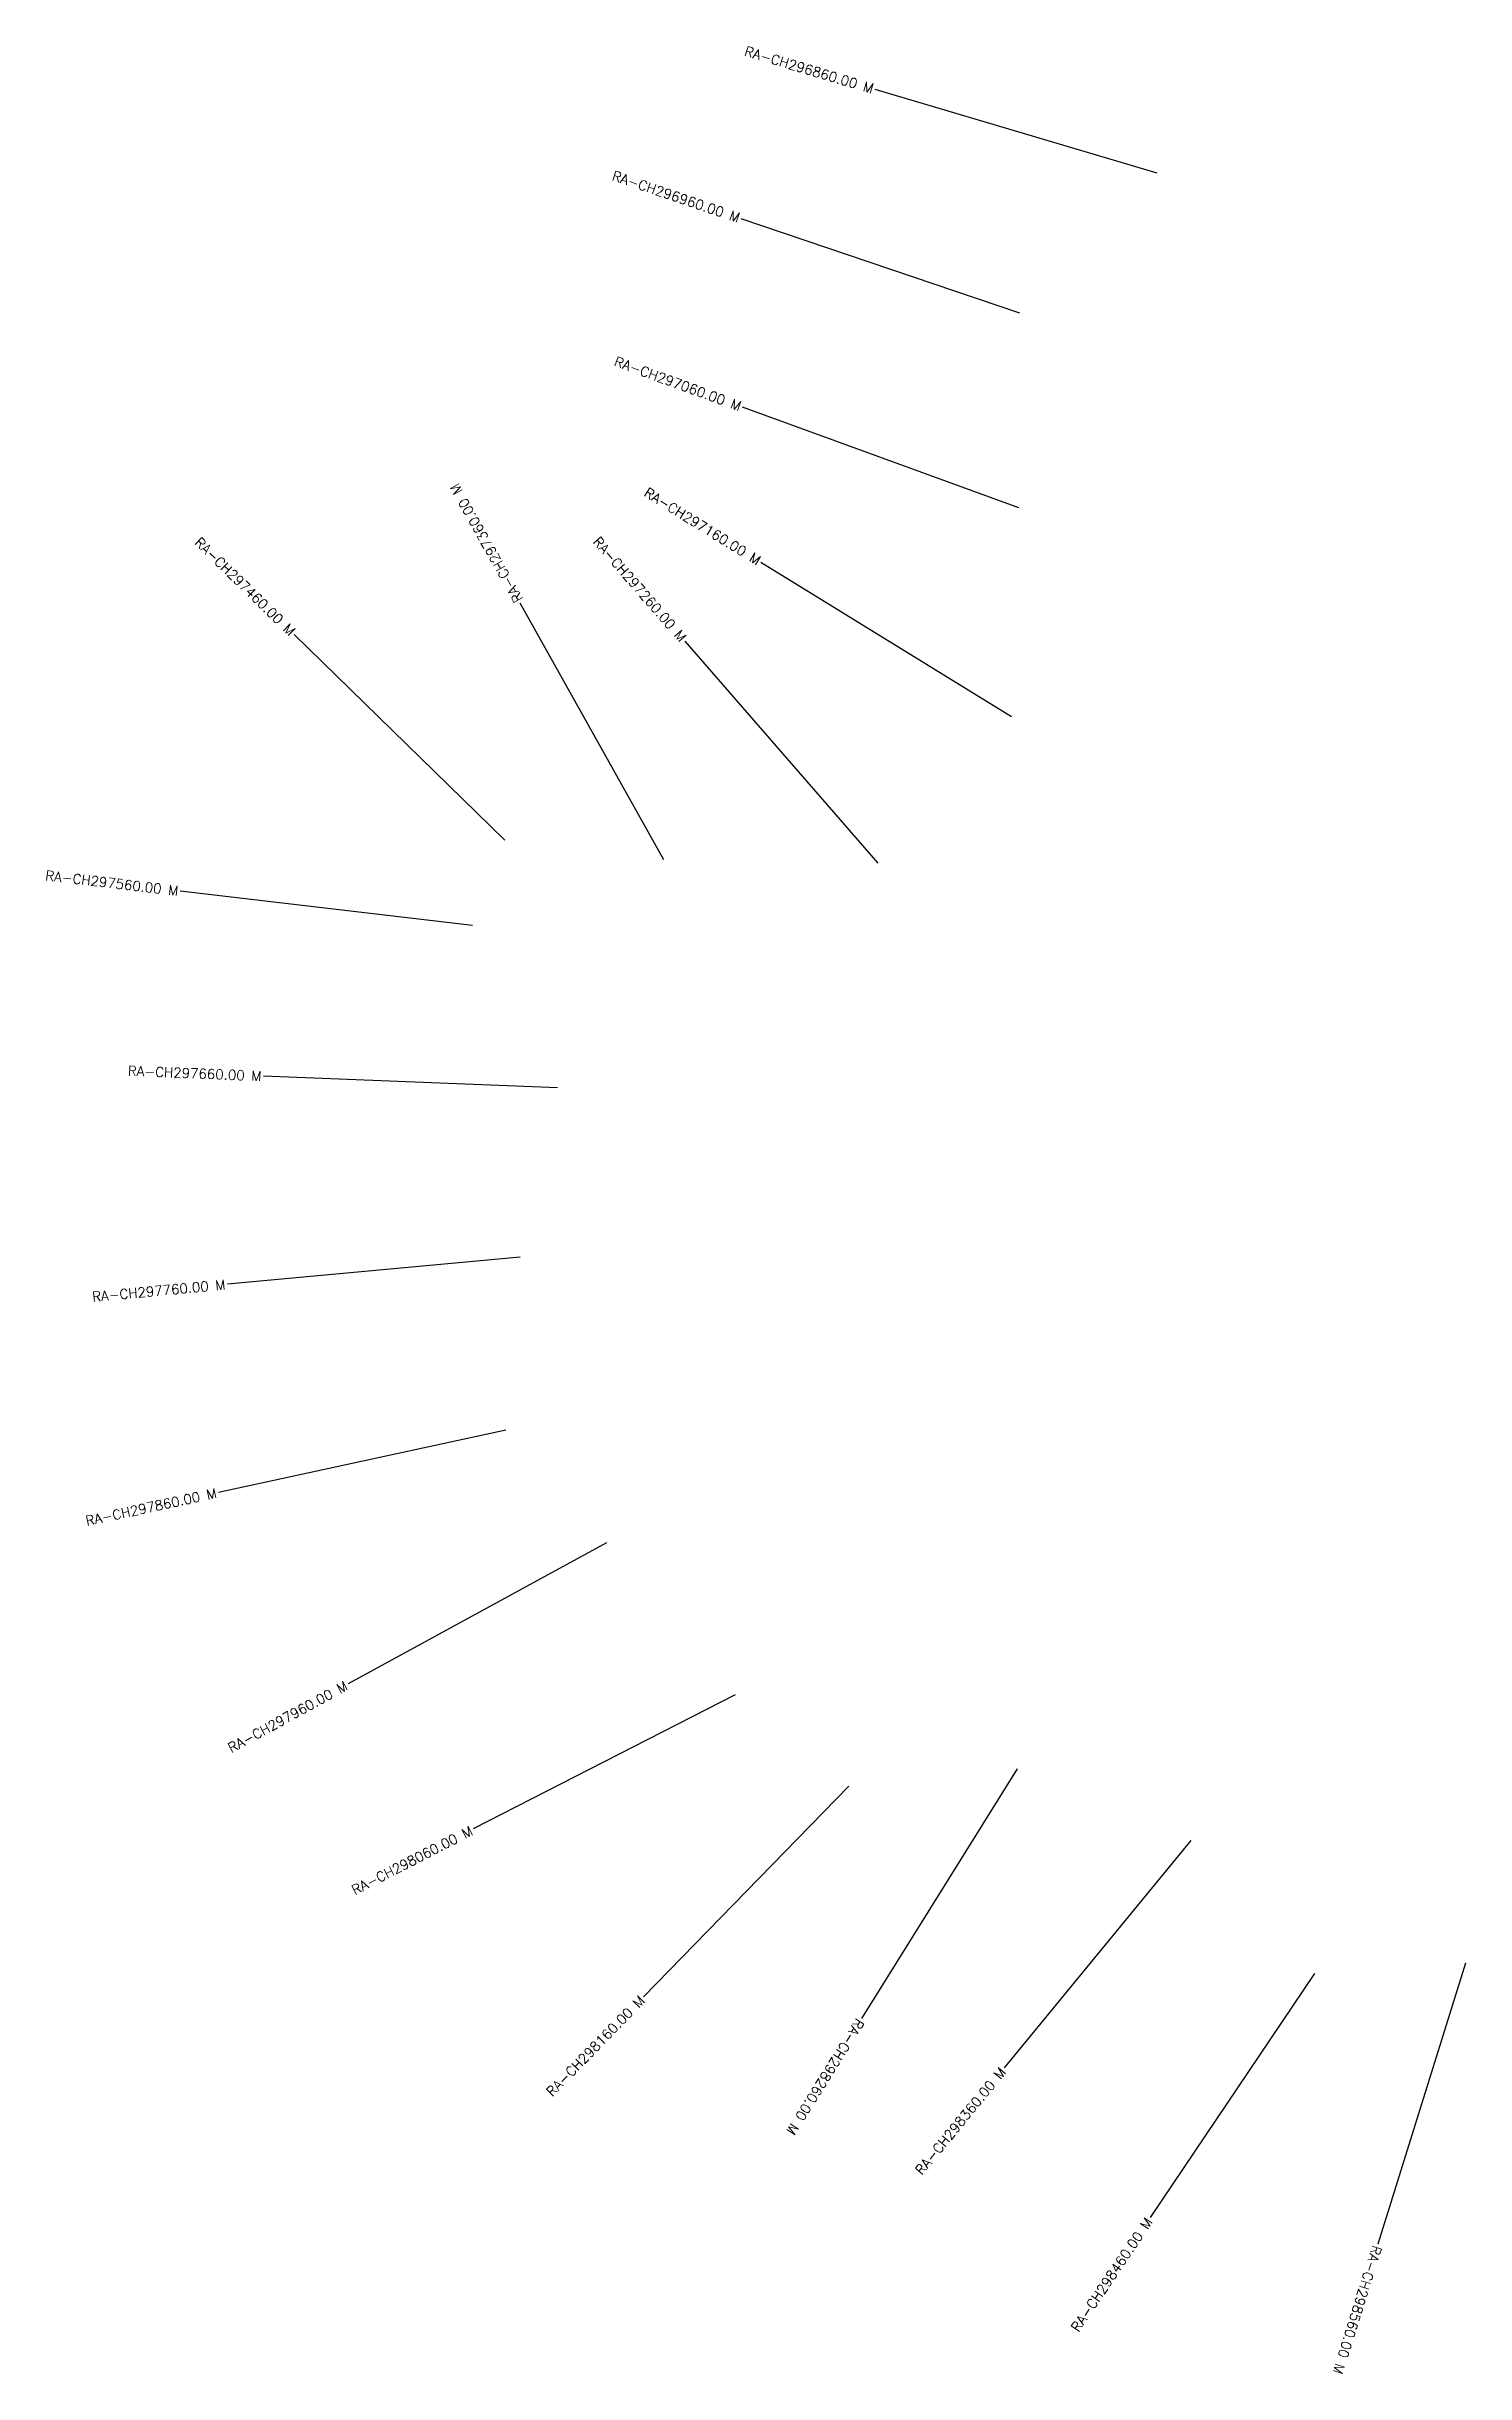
# Model space of a CAD drawing. Header units: metres. Extents: x 281119 to 292705, y 2015162 to 2018669.
# Drawn here: x 281119 to 281842, y 2015327 to 2016513 of the extents above; entities that cross this region are included whole.
import ezdxf
from ezdxf.enums import TextEntityAlignment as Align

# ---------------------------------------------------------------- set-up
doc = ezdxf.new("R2010")
doc.units = ezdxf.units.M
doc.layers.add('CS', color=134, linetype='Continuous')
doc.layers.add('CSMark', color=6, linetype='Continuous')
doc.styles.get("Standard").update_dxf_attribs({"font": 'simplex.shx'})

msp = doc.modelspace()

# ---------------------------------------------------------------- texts
at = {"layer": 'CSMark'}
for s, rotation, p in [('RA-CH296860.00 M', 343.4393, (281540.4, 2016491.9)), ('RA-CH296960.00 M', 341.2715, (281472.2, 2016426)), ('RA-CH297060.00 M', 339.9665, (281472.8, 2016329.9)), ('RA-CH297160.00 M', 328.2983, (281482.4, 2016250.9)), ('RA-CH297460.00 M', 315.6893, (281244.6, 2016214.3)), ('RA-CH297260.00 M', 311.0207, (281443.8, 2016211)), ('RA-CH297560.00 M', 353.2815, (281186.2, 2016082.9)), ('RA-CH297660.00 M', 357.7076, (281228.6, 2015988.5)), ('RA-CH297760.00 M', 5.3078, (281210.2, 2015882.2)), ('RA-CH297860.00 M', 12.2485, (281205.6, 2015776)), ('RA-CH297960.00 M', 28.6712, (281271.9, 2015678.1)), ('RA-CH298060.00 M', 27.1644, (281335.7, 2015604.1)), ('RA-CH298160.00 M', 45.7375, (281422.6, 2015518.3)), ('RA-CH298360.00 M', 50.627, (281606.5, 2015482)), ('RA-CH298460.00 M', 56.0383, (281681, 2015405.6))]:
    msp.add_text(s, height=5, rotation=rotation, dxfattribs=at).set_placement(p, align=Align.MIDDLE_RIGHT)
for s, rotation, p in [('RA-CH297360.00 M', 119.2529, (281359.9, 2016230.5)), ('RA-CH298260.00 M', 238.0967, (281534, 2015507.1)), ('RA-CH298560.00 M', 252.6762, (281797.3, 2015391.9))]:
    msp.add_text(s, height=5, rotation=rotation, dxfattribs=at).set_placement(p, align=Align.MIDDLE_LEFT)

# ---------------------------------------------------------------- linework, layer by layer
at = {"layer": 'CS'}
for p, q in [((281685.1, 2016448.9), (281541.4, 2016491.6)), ((281615.2, 2016377.5), (281473.1, 2016425.6)), ((281614.6, 2016278.2), (281473.7, 2016329.6)), ((281610.8, 2016171.6), (281483.2, 2016250.4)), ((281433.7, 2016098.8), (281360.4, 2016229.7)), ((281352.7, 2016108.8), (281245.3, 2016213.6)), ((281542.9, 2016097.1), (281444.5, 2016210.3)), ((281336.1, 2016065.2), (281187.1, 2016082.8)), ((281379.4, 2015982.5), (281229.6, 2015988.5)), ((281360.5, 2015896.2), (281211.2, 2015882.3)), ((281353.2, 2015808), (281206.6, 2015776.2)), ((281404.4, 2015750.5), (281272.8, 2015678.5)), ((281470, 2015673), (281336.5, 2015604.6)), ((281613.8, 2015635.3), (281534.5, 2015508)), ((281528, 2015626.4), (281423.3, 2015519)), ((281702.3, 2015598.7), (281607.2, 2015482.7)), ((281765.3, 2015530.9), (281681.5, 2015406.5)), ((281842.3, 2015536.1), (281797.6, 2015392.9))]:
    msp.add_line(p, q, dxfattribs=at)

msp.set_redraw_order([(e.dxf.handle, doc.entitydb.next_handle()) for e in msp.query("TEXT MTEXT ATTDEF DIMENSION ARC_DIMENSION")])  # texts and dimensions are drawn at this point

doc.saveas('drawing.dxf')
